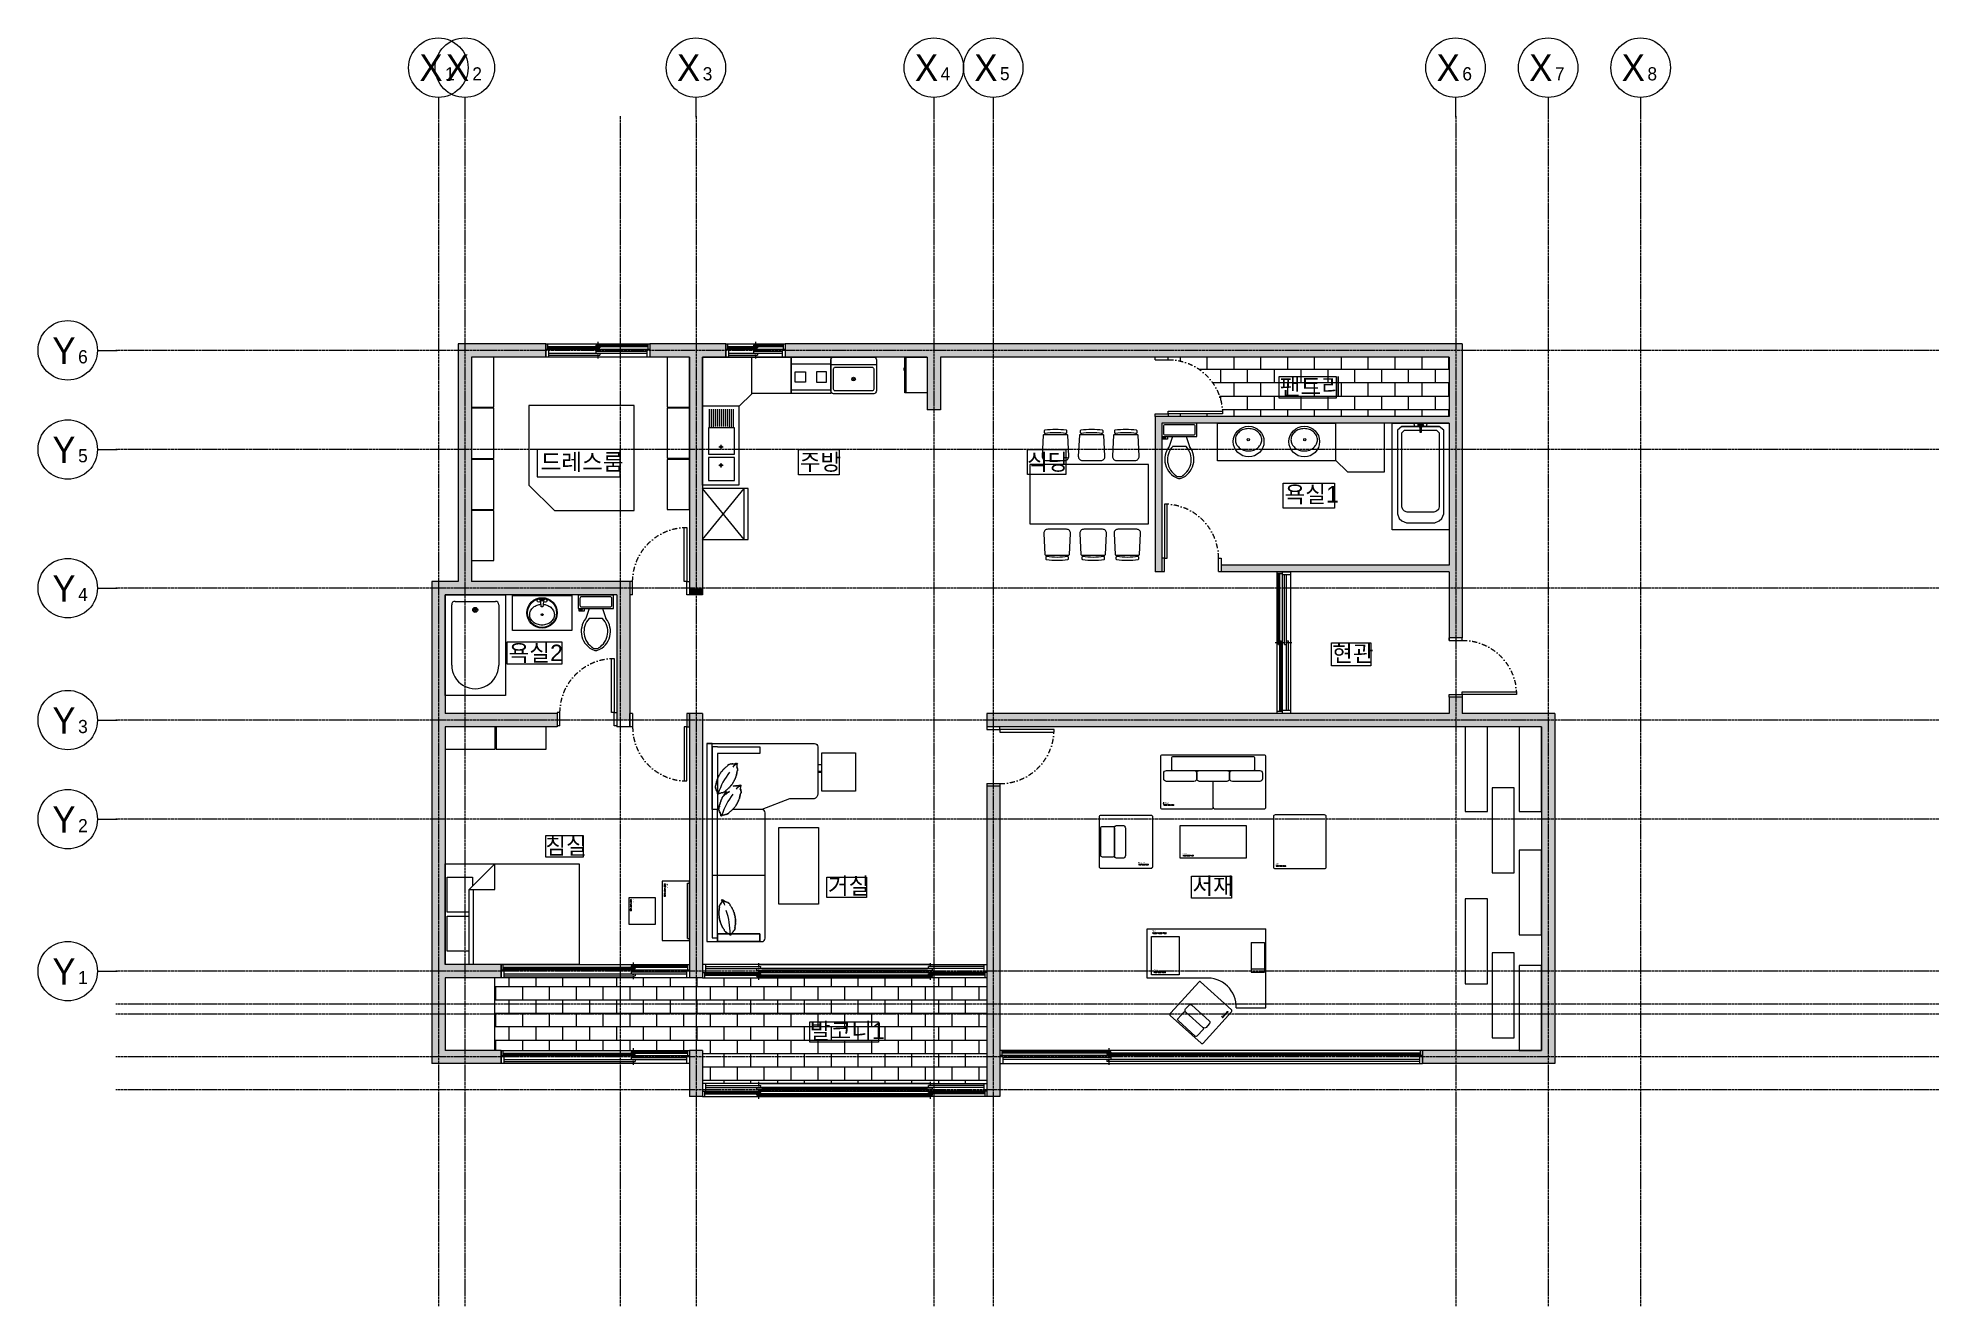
# Model space of a CAD drawing. Header units: millimetres. Extents: x 7699 to 36478, y 4303 to 23508.
import ezdxf
from ezdxf.enums import TextEntityAlignment as Align

# ---------------------------------------------------------------- set-up
doc = ezdxf.new("R2010")
doc.units = ezdxf.units.MM
doc.linetypes.add('CENTER', pattern=[50.8, 31.75, -6.35, 6.35, -6.35])
doc.linetypes.add('DASHDOTX2', pattern=[50.8, 25.4, -12.7, 0, -12.7])
for name, color, linetype in [('1-47FUR-8HID', 9, 'Continuous'), ('A-BUBBLE', 7, 'Continuous'), ('CEN', 1, 'CENTER'), ('CON', 254, 'Continuous'), ('FUR', 6, 'Continuous'), ('HAT', 8, 'Continuous'), ('TXT', 2, 'Continuous'), ('WAL', 2, 'Continuous'), ('WIN', 4, 'Continuous'), ('참조선', 190, 'Continuous')]:
    doc.layers.add(name, color=color, linetype=linetype)
doc.styles.add('K_GEN', font='romans.shx', dxfattribs={"bigfont": 'whgtxt.shx'})
doc.styles.get("Standard").update_dxf_attribs({"font": 'arial.ttf'})
doc.styles.add('WHG', font='romans', dxfattribs={"bigfont": 'whgtxt'})
doc.styles.add('견고딕', font='H2GTRE.TTF')

msp = doc.modelspace()

# ---------------------------------------------------------------- texts
at = {"layer": 'A-BUBBLE', "color": 0, "style": '견고딕'}
for s, height, p in [('X', 400, (13649, 23058)), ('1', 200, (13935, 22966)), ('X', 400, (14050, 23058)), ('2', 200, (14347, 22966)), ('X', 400, (17548, 23058)), ('3', 200, (17835, 22966)), ('X', 400, (21150, 23058)), ('4', 200, (21437, 22966)), ('X', 400, (22049, 23058)), ('5', 200, (22335, 22966)), ('X', 400, (29048, 23058)), ('6', 200, (29335, 22966)), ('X', 400, (30450, 23058)), ('7', 200, (30737, 22966)), ('X', 400, (31850, 23058)), ('8', 200, (32137, 22966)), ('Y', 400, (8092, 18772)), ('6', 200, (8379, 18680)), ('Y', 400, (8092, 17272)), ('5', 200, (8379, 17180)), ('Y', 400, (8092, 15171)), ('4', 200, (8379, 15080)), ('Y', 400, (8092, 13172)), ('3', 200, (8379, 13080)), ('Y', 400, (8092, 11671)), ('2', 200, (8379, 11580)), ('Y', 400, (8092, 9370)), ('1', 200, (8379, 9278))]:
    msp.add_text(s, height=height, dxfattribs=at).set_placement(p, align=Align.MIDDLE)
at = {"layer": 'FUR', "style": 'WHG', "text_generation_flag": 6}
for s, height, rotation, p in [('3인용소파', 16.6, 180, (24731, 11910)), ('1920*980*650', 16.61, 180, (24733, 11882)), ('1인용소파', 16.6, 180, (24359, 11008)), ('960*980*650', 16.61, 180, (24360, 10980)), ('테이블', 16.6, 180, (25025, 11144)), ('1200*600*420', 16.61, 180, (25027, 11116)), ('스툴', 16.6, 180, (26437, 10986)), ('960*980*650', 16.61, 180, (26439, 10958)), ('1인용소파', 14, 227.8502, (25615, 8681)), ('960*980*650', 13.98, 227.8502, (25633, 8666))]:
    msp.add_text(s, height=height, rotation=rotation, dxfattribs=at).set_placement(p)
at = {"layer": 'FUR', "style": 'WHG'}
for s, p in [('900*415*1535', (17179, 10700)), ('화장대', (17213, 10701)), ('400*400*420', (16666, 10466)), ('의자', (16700, 10467))]:
    msp.add_text(s, height=20, rotation=270, dxfattribs=at).set_placement(p)
at = {"layer": 'FUR', "style": 'K_GEN', "text_generation_flag": 6}
for s, oblique, p in [('책상', -180, (24565, 9969)), ('1800*1200*730', 180, (24565, 9938)), ('서랍장', -180, (24588, 9379)), ('420*580*590', -180, (24588, 9349))]:
    msp.add_text(s, height=20, rotation=180, dxfattribs=dict(at, oblique=oblique)).set_placement(p)
at = {"layer": 'TXT'}
for s, p in [('팬트리', (26498, 18102)), ('드레스룸', (15308, 16962)), ('주방', (19231, 16962)), ('식당', (22672, 16962)), ('욕실1', (26571, 16472)), ('욕실2', (14823, 14070)), ('현관', (27291, 14063)), ('침실', (15379, 11146)), ('거실', (19658, 10542)), ('서재', (25175, 10542)), ('발코니1', (19384, 8345))]:
    msp.add_text(s, height=250, dxfattribs=at).set_placement(p)

# ---------------------------------------------------------------- blocks, each defined once
blk = doc.blocks.new('bbl')
at = {"layer": 'A-BUBBLE', "color": 7}
blk.add_line((4371.7, 2923.7), (4371.7, 2908.7), dxfattribs=at)
blk.add_circle((4371.7, 2946.2), 22.5, dxfattribs=at)
blk = doc.blocks.new('창_1575')
for p, q in [((0, 200), (1575, 200)), ((0, 0), (0, 200)), ((0, 200), (1575, 200)), ((0, 120), (1575, 120)), ((1575, 0), (0, 0)), ((30, 120), (30, 200)), ((30, 160), (1545, 160)), ((30, 140), (817, 140)), ((45, 0), (45, 120)), ((45, 60), (1530, 60)), ((45, 30), (817, 30)), ((758, 180), (758, 160)), ((758, 180), (1545, 180)), ((758, 90), (1530, 90)), ((758, 90), (758, 60)), ((817, 60), (817, 30)), ((817, 160), (817, 140)), ((1530, 120), (1530, 0)), ((1545, 200), (1545, 120)), ((1575, 200), (1575, 0))]:
    blk.add_line(p, q)
at = {"linetype": 'DASHDOTX2', "ltscale": 2}
blk.add_line((788, 233), (788, -29), dxfattribs=at)
blk = doc.blocks.new('창_900')
for p, q in [((0, 200), (900, 200)), ((0, 0), (0, 200)), ((0, 200), (900, 200)), ((0, 120), (900, 120)), ((900, 0), (0, 0)), ((30, 120), (30, 200)), ((30, 160), (870, 160)), ((30, 140), (480, 140)), ((45, 0), (45, 120)), ((45, 60), (855, 60)), ((45, 30), (480, 30)), ((420, 180), (420, 160)), ((420, 180), (870, 180)), ((420, 90), (855, 90)), ((420, 90), (420, 60)), ((480, 160), (480, 140)), ((480, 60), (480, 30)), ((855, 120), (855, 0)), ((870, 200), (870, 120)), ((900, 200), (900, 0))]:
    blk.add_line(p, q)
at = {"linetype": 'DASHDOTX2', "ltscale": 2}
blk.add_line((450, 233), (450, -29), dxfattribs=at)
blk = doc.blocks.new('창_2850')
for p, q in [((0, 200), (2850, 200)), ((0, 0), (0, 200)), ((0, 200), (2850, 200)), ((0, 120), (2850, 120)), ((2850, 0), (0, 0)), ((30, 120), (30, 200)), ((30, 160), (2820, 160)), ((30, 140), (2030, 140)), ((45, 0), (45, 120)), ((45, 60), (2805, 60)), ((45, 30), (2030, 30)), ((1970, 180), (1970, 160)), ((1970, 180), (2820, 180)), ((1970, 90), (2805, 90)), ((1970, 90), (1970, 60)), ((2030, 160), (2030, 140)), ((2030, 60), (2030, 30)), ((2805, 120), (2805, 0)), ((2820, 200), (2820, 120)), ((2850, 200), (2850, 0))]:
    blk.add_line(p, q)
at = {"linetype": 'DASHDOTX2', "ltscale": 2}
blk.add_line((2000, 233), (2000, -29), dxfattribs=at)
blk = doc.blocks.new('창_4300')
for p, q in [((0, 200), (3450, 200)), ((0, 0), (0, 200)), ((0, 200), (3450, 200)), ((0, 120), (3450, 120)), ((3450, 0), (0, 0)), ((30, 120), (30, 200)), ((30, 160), (3420, 160)), ((30, 140), (880, 140)), ((45, 0), (45, 120)), ((45, 60), (3405, 60)), ((45, 30), (880, 30)), ((820, 180), (820, 160)), ((820, 180), (3420, 180)), ((820, 90), (3405, 90)), ((820, 90), (820, 60)), ((4300, 200), (850, 200)), ((4300, 200), (850, 200)), ((4300, 120), (850, 120)), ((850, 0), (4300, 0)), ((3480, 180), (880, 180)), ((880, 160), (880, 140)), ((4270, 160), (880, 160)), ((880, 60), (880, 30)), ((3480, 90), (895, 90)), ((4255, 60), (895, 60)), ((3420, 160), (3420, 140)), ((4270, 140), (3420, 140)), ((3420, 60), (3420, 30)), ((4255, 30), (3420, 30)), ((3480, 180), (3480, 160)), ((3480, 90), (3480, 60)), ((4255, 0), (4255, 120)), ((4270, 120), (4270, 200)), ((4300, 0), (4300, 200))]:
    blk.add_line(p, q)
at = {"linetype": 'DASHDOTX2', "ltscale": 2}
for p, q in [((850, 233), (850, -29)), ((3450, 233), (3450, -29))]:
    blk.add_line(p, q, dxfattribs=at)
blk = doc.blocks.new('창_6400')
for p, q in [((6400, 200), (0, 200)), ((6400, 200), (0, 200)), ((0, 200), (0, 0)), ((6400, 120), (0, 120)), ((0, 0), (6400, 0)), ((30, 200), (30, 120)), ((1680, 180), (30, 180)), ((6370, 160), (30, 160)), ((45, 120), (45, 0)), ((1680, 90), (45, 90)), ((6355, 60), (45, 60)), ((1620, 160), (1620, 140)), ((6370, 140), (1620, 140)), ((1620, 60), (1620, 30)), ((6355, 30), (1620, 30)), ((1680, 180), (1680, 160)), ((1680, 90), (1680, 60)), ((6355, 0), (6355, 120)), ((6370, 120), (6370, 200)), ((6400, 0), (6400, 200))]:
    blk.add_line(p, q)
at = {"linetype": 'DASHDOTX2', "ltscale": 2}
blk.add_line((1650, 233), (1650, -29), dxfattribs=at)
blk = doc.blocks.new('문_900')
for p, q in [((80, 1020), (40, 1020)), ((40, 1020), (40, 200)), ((80, 200), (80, 1020)), ((0, 200), (0, 0)), ((40, 200), (0, 200)), ((0, 0), (40, 0)), ((40, 0), (40, 200)), ((40, 200), (80, 200)), ((860, 0), (860, 200)), ((860, 200), (900, 200)), ((860, 0), (900, 0)), ((900, 200), (900, 0))]:
    blk.add_line(p, q)
at = {"linetype": 'DASHDOTX2', "ltscale": 3}
blk.add_arc((40, 200), 820, 0, 90, dxfattribs=at)
blk = doc.blocks.new('창1)_2150')
for p, q in [((0, 200), (2150, 200)), ((0, 0), (0, 200)), ((0, 200), (2150, 200)), ((0, 120), (2150, 120)), ((2150, 0), (0, 0)), ((30, 120), (30, 200)), ((30, 160), (2120, 160)), ((30, 140), (1105, 140)), ((45, 0), (45, 120)), ((45, 60), (2105, 60)), ((45, 30), (1105, 30)), ((1045, 180), (1045, 160)), ((1045, 180), (2120, 180)), ((1045, 90), (2105, 90)), ((1045, 90), (1045, 60)), ((1105, 160), (1105, 140)), ((1105, 60), (1105, 30)), ((2105, 120), (2105, 0)), ((2120, 200), (2120, 120)), ((2150, 200), (2150, 0))]:
    blk.add_line(p, q)
at = {"linetype": 'DASHDOTX2', "ltscale": 2}
blk.add_line((1075, 233), (1075, -29), dxfattribs=at)
blk = doc.blocks.new('1940X2765_P1_')
at = {"color": 0, "linetype": 'Continuous'}
for p, q in [((740, 0), (740, -560)), ((1340, -550), (1340, 0)), ((1340, 0), (1340, -550)), ((1340, -100), (1940, -100)), ((560, -740), (740, -560)), ((1940, -500), (1340, -500)), ((105, -1054), (105, -790)), ((135, -1054), (135, -790)), ((165, -1054), (165, -790)), ((195, -1052), (195, -790)), ((225, -1052), (225, -790)), ((255, -1052), (255, -790)), ((285, -1052), (285, -790)), ((315, -1052), (315, -790)), ((345, -1052), (345, -790)), ((375, -1052), (375, -790)), ((405, -1054), (405, -790)), ((435, -1054), (435, -790)), ((465, -1054), (465, -790)), ((247, -1360), (309, -1360)), ((278, -1391), (278, -1329)), ((247, -1639), (309, -1639)), ((278, -1670), (278, -1608)), ((631, -2765), (0, -1990)), ((0, -2765), (631, -1990)), ((631, -2765), (631, -1990))]:
    blk.add_line(p, q, dxfattribs=at)
for points in [[(550, -740), (550, -1940), (0, -1940), (0, 0), (1940, 0), (1940, -550), (740, -550)], [(0, -740), (560, -740)]]:
    blk.add_lwpolyline(points, dxfattribs=at)
for points in [[(1557, -224), (1557, -378), (1403, -378), (1403, -224)], [(1877, -224), (1723, -224), (1723, -378), (1877, -378)], [(90, -1470), (480, -1470), (480, -1072), (90, -1072)], [(90, -1870), (480, -1870), (480, -1520), (90, -1520)], [(0, -2765), (687, -2765), (687, -1990), (0, -1990)]]:
    blk.add_lwpolyline(points, close=True, dxfattribs=at)
for centre in [(278, -1360), (278, -1639)]:
    blk.add_circle(centre, 15, dxfattribs=at)
blk = doc.blocks.new('테이블1')
for p, q in [((235, 450), (235, 476)), ((545, 450), (545, 476)), ((782, 450), (782, 476)), ((1092, 450), (1092, 476)), ((1299, 450), (1299, 476)), ((1609, 450), (1609, 476)), ((0, 0), (0, -900)), ((1800, 0), (0, 0)), ((1800, -900), (1800, 0)), ((0, -900), (1800, -900)), ((260, -1372), (260, -1397)), ((570, -1372), (570, -1397)), ((806, -1372), (806, -1397)), ((1116, -1372), (1116, -1397)), ((1323, -1372), (1323, -1397)), ((1633, -1372), (1633, -1397))]:
    blk.add_line(p, q)
for points in [[(215, 450, 0.399285), (205, 441), (189, 123, 0.429301), (249, 60), (532, 60, 0.429301), (592, 123), (576, 441, 0.399285), (566, 450)], [(552, 475, 0.455835), (563, 485), (563, 507, 0.37479), (554, 517, 0.068331), (227, 517, 0.37479), (218, 507), (218, 485, 0.455835), (229, 475, -0.070108)], [(761, 450, 0.399285), (751, 441), (735, 123, 0.429301), (795, 60), (1079, 60, 0.429301), (1139, 123), (1122, 441, 0.399285), (1112, 450)], [(1098, 475, 0.455835), (1109, 485), (1109, 507, 0.37479), (1101, 517, 0.068331), (773, 517, 0.37479), (764, 507), (764, 485, 0.455835), (776, 475, -0.070108)], [(1278, 450, 0.399285), (1268, 441), (1252, 123, 0.429301), (1312, 60), (1595, 60, 0.429301), (1655, 123), (1639, 441, 0.399285), (1629, 450)], [(1615, 475, 0.455835), (1626, 485), (1626, 507, 0.37479), (1617, 517, 0.068331), (1290, 517, 0.37479), (1281, 507), (1281, 485, 0.455835), (1292, 475, -0.070108)], [(590, -1372, 0.399285), (600, -1362), (616, -1045, 0.429301), (556, -982), (273, -982, 0.429301), (213, -1045), (229, -1362, 0.399285), (239, -1372)], [(1136, -1372, 0.399285), (1146, -1362), (1163, -1045, 0.429301), (1103, -982), (819, -982, 0.429301), (759, -1045), (775, -1362, 0.399285), (785, -1372)], [(1653, -1372, 0.399285), (1663, -1362), (1679, -1045, 0.429301), (1619, -982), (1336, -982, 0.429301), (1276, -1045), (1292, -1362, 0.399285), (1302, -1372)], [(253, -1396, 0.455835), (242, -1406), (242, -1429, 0.37479), (251, -1439, 0.068331), (579, -1439, 0.37479), (587, -1429), (587, -1406, 0.455835), (576, -1396, -0.070108)], [(800, -1396, 0.455835), (788, -1406), (788, -1429, 0.37479), (797, -1439, 0.068331), (1125, -1439, 0.37479), (1133, -1429), (1133, -1406, 0.455835), (1122, -1396, -0.070108)], [(1316, -1396, 0.455835), (1305, -1406), (1305, -1429, 0.37479), (1314, -1439, 0.068331), (1642, -1439, 0.37479), (1650, -1429), (1650, -1406, 0.455835), (1639, -1396, -0.070108)]]:
    blk.add_lwpolyline(points, format="xyb", close=True)
blk = doc.blocks.new('침대 - 퀸사이즈')
at = {"linetype": 'Continuous'}
for p, q in [((0, -80.00003), (0, 0)), ((0, 0), (59.99999, 0)), ((59.99999, 0), (59.99999, -80.00003)), ((7.99999, -1.2), (28.79998, -1.2)), ((7.99999, -14.4), (7.99999, -1.2)), ((28.79998, -1.2), (28.79998, -14.4)), ((31.19999, -1.2), (51.99999, -1.2)), ((31.19999, -14.4), (31.19999, -1.2)), ((51.99999, -1.2), (51.99999, -16.4)), ((0, -14.4), (44.8, -14.4)), ((44.8, -16.8), (0, -16.8)), ((59.99999, -29.6), (44.8, -14.4)), ((44.8, -14.4), (44.8, -29.6)), ((51.99999, -16.4), (46.79936, -16.4)), ((44.8, -29.6), (59.99999, -29.6)), ((59.99999, -80.00003), (0, -80.00003))]:
    blk.add_line(p, q, dxfattribs=at)
blk = doc.blocks.new('변기 - 윗면')
for p, q in [((-10, -8.5), (-8, -8.5)), ((-10, -9.5), (-10, -8.5)), ((-7, -9.5), (-10, -9.5)), ((-8, -8.5), (-8, -8)), ((-7, -8), (-7, -9.5)), ((-4, -8), (-6, -14)), ((4, -8), (6, -14)), ((9.5, -6), (9.5, -2)), ((4, -14), (-4, -14))]:
    blk.add_line(p, q)
blk.add_lwpolyline([(10.5, -8), (10.5, 0), (-10.5, 0), (-10.5, -8)], close=True)
for points in [[(-9.5, -2), (-9.5, -6)], [(8.5, -1), (-8.5, -1)], [(-8.5, -7), (8.5, -7)]]:
    blk.add_lwpolyline(points)
for centre, radius, start, end in [((-8.6, -1.9), 0.884, 81.8699, 188.1301), ((-8.6, -6.1), 0.884, 171.8699, 278.1301), ((8.6, -1.9), 0.884, 351.8699, 98.1301), ((8.6, -6.1), 0.884, 261.8699, 8.1301), ((3.5, -21.6), 12.2, 141.4691, 247.9714), ((4.2, -21.8), 11.3, 136.3677, 238.9468), ((-3.5, -21.6), 12.2, 292.0284, 38.5307), ((-4.2, -21.8), 11.3, 301.053, 43.6321), ((0, -27.9), 4, 245.7318, 294.2682), ((0, -29), 4, 254.8605, 285.1395)]:
    blk.add_arc(centre, radius, start, end)
blk = doc.blocks.new('욕조 - 26 x 60 in.')
for p, q in [((8, -18), (10, -18)), ((9, -17), (9, -19))]:
    blk.add_line(p, q)
blk.add_lwpolyline([(0, -36), (0, 0), (60, 0), (60, -36)], close=True)
for points in [[(4, -30), (4, -6)], [(6, -4), (42, -4)], [(42, -32), (6, -32)]]:
    blk.add_lwpolyline(points)
for radius in [1.5, 1]:
    blk.add_circle((9, -18), radius)
for centre, radius, start, end in [((5.75, -5.75), 1.77, 81.8699, 188.1301), ((42, -18), 14, 270, 90), ((5.75, -30.25), 1.77, 171.8699, 278.1301)]:
    blk.add_arc(centre, radius, start, end)
blk = doc.blocks.new('1500X800_P5_')
at = {"color": 0, "linetype": 'Continuous'}
for p, q in [((-3, -375), (10, -388)), ((47, -400), (-3, -400)), ((10, -412), (-3, -425)), ((47, -375), (47, -425)), ((47, -663), (47, -400)), ((60, -388), (60, -412)), ((72, -412), (72, -388)), ((85, -412), (85, -388)), ((110, -388), (110, -412))]:
    blk.add_line(p, q, dxfattribs=at)
for points in [[(1497, 0), (1497, -800), (-3, -800), (-3, 0)], [(10, -412), (122, -412), (122, -388), (10, -388)]]:
    blk.add_lwpolyline(points, close=True, dxfattribs=at)
for points in [[(47, -400), (47, -137), (47, -400), (47, -663), (97, -725), (1272, -725), (1335, -700), (1372, -663), (1397, -600), (1397, -200), (1372, -137), (1335, -100), (1272, -75), (97, -75), (47, -137)], [(97, -400), (97, -175), (135, -137), (1172, -137), (1210, -150), (1235, -175), (1247, -213), (1247, -587), (1235, -625), (1210, -650), (1172, -663), (135, -663), (97, -625), (97, -400)], [(60, -388), (47, -375), (-3, -375)], [(-3, -425), (47, -425), (60, -412)]]:
    blk.add_lwpolyline(points, dxfattribs=at)
for centre, radius in [((22, -338), 25.1), ((22, -463), 25)]:
    blk.add_circle(centre, radius, dxfattribs=at)
blk = doc.blocks.new('560X560_P1_')
at = {"color": 0, "linetype": 'Continuous'}
blk.add_lwpolyline([(0, 0), (0, -740), (560, -740), (740, -560), (740, 0)], close=True, dxfattribs=at)

# ---------------------------------------------------------------- hatches: boundary and pattern name
at = {"layer": 'CON'}
h = msp.add_hatch(color=256, dxfattribs=at)
h.dxf.hatch_style = 1
h.paths.add_polyline_path([(15386, 18775), (14161, 18775), (14161, 17275), (14261, 17275), (14261, 18675), (15386, 18675)])
h.paths.add_polyline_path([(14161, 18875), (14061, 18875), (14061, 18775), (14161, 18775)])
h.paths.add_polyline_path([(15386, 18875), (14161, 18875), (14161, 18775), (15386, 18775)])
h.paths.add_polyline_path([(14161, 18775), (14061, 18775), (14061, 17275), (14161, 17275)])
h.paths.add_polyline_path([(14261, 17275), (14161, 17275), (14161, 15175), (16511, 15175), (16511, 15275), (14261, 15275)])
h.paths.add_polyline_path([(14161, 17275), (14061, 17275), (14061, 15275), (13761, 15275), (13761, 15175), (14161, 15175)])
h.paths.add_polyline_path([(14161, 15175), (13761, 15175), (13761, 13175), (14161, 13175), (14161, 13275), (13861, 13275), (13861, 15075), (14161, 15075)])
h.paths.add_polyline_path([(13761, 15175), (13661, 15175), (13661, 13175), (13761, 13175)])
h.paths.add_polyline_path([(16511, 15175), (14161, 15175), (14161, 15075), (16461, 15075), (16461, 13175), (16511, 13175)])
h.paths.add_polyline_path([(13761, 15275), (13661, 15275), (13661, 15175), (13761, 15175)])
h.paths.add_polyline_path([(16661, 15275), (16511, 15275), (16511, 15175), (16661, 15175)])
h.paths.add_polyline_path([(16661, 15175), (16511, 15175), (16511, 13175), (16661, 13175)])
h.paths.add_polyline_path([(15561, 13175), (14161, 13175), (14161, 13075), (15561, 13075)])
h.paths.add_polyline_path([(15561, 13275), (14161, 13275), (14161, 13175), (15561, 13175)], flags=17)
h.paths.add_polyline_path([(14161, 13175), (13761, 13175), (13761, 11675), (13861, 11675), (13861, 13075), (14161, 13075)])
h.paths.add_polyline_path([(13761, 13175), (13661, 13175), (13661, 11675), (13761, 11675)])
h.paths.add_polyline_path([(13761, 11675), (13661, 11675), (13661, 9375), (13761, 9375)])
h.paths.add_polyline_path([(13861, 11675), (13761, 11675), (13761, 9375), (14161, 9375), (14161, 9475), (13861, 9475)])
h.paths.add_polyline_path([(13761, 8725), (13661, 8725), (13661, 8075), (13761, 8075)])
h.paths.add_polyline_path([(13861, 8725), (13761, 8725), (13761, 8075), (14161, 8075), (14161, 8175), (13861, 8175)])
h.paths.add_polyline_path([(13861, 8875), (13761, 8875), (13761, 8725), (13861, 8725)])
h.paths.add_polyline_path([(13761, 8875), (13661, 8875), (13661, 8725), (13761, 8725)])
h.paths.add_polyline_path([(13761, 9375), (13661, 9375), (13661, 8875), (13761, 8875)])
h.paths.add_polyline_path([(13861, 9275), (14161, 9275), (14161, 9375), (13761, 9375), (13761, 8875), (13861, 8875)])
h.paths.add_polyline_path([(14711, 9375), (14161, 9375), (14161, 9275), (14711, 9275)])
h.paths.add_polyline_path([(14711, 9475), (14161, 9475), (14161, 9375), (14711, 9375)])
h.paths.add_polyline_path([(14711, 8175), (14161, 8175), (14161, 8075), (14711, 8075)])
h.paths.add_polyline_path([(13761, 8075), (13661, 8075), (13661, 7975), (13761, 7975)])
h.paths.add_polyline_path([(14161, 8075), (13761, 8075), (13761, 7975), (14161, 7975)])
h.paths.add_polyline_path([(14711, 8075), (14161, 8075), (14161, 7975), (14711, 7975)])
h.paths.add_polyline_path([(17661, 18875), (16961, 18875), (16961, 18775), (17661, 18775)])
h.paths.add_polyline_path([(17661, 18775), (16961, 18775), (16961, 18675), (17561, 18675), (17561, 17275), (17661, 17275)])
h.paths.add_polyline_path([(18111, 18775), (17661, 18775), (17661, 17275), (17761, 17275), (17761, 18675), (18111, 18675)])
h.paths.add_polyline_path([(18111, 18875), (17661, 18875), (17661, 18775), (18111, 18775)])
h.paths.add_polyline_path([(17661, 17275), (17561, 17275), (17561, 15175), (17661, 15175)])
h.paths.add_polyline_path([(17761, 17275), (17661, 17275), (17661, 15175), (17761, 15175)])
h.paths.add_polyline_path([(17661, 13175), (17561, 13175), (17561, 11675), (17661, 11675)])
h.paths.add_polyline_path([(17761, 13175), (17661, 13175), (17661, 11675), (17761, 11675)])
h.paths.add_polyline_path([(17761, 13275), (17661, 13275), (17661, 13175), (17761, 13175)])
h.paths.add_polyline_path([(17661, 13275), (17561, 13275), (17561, 13175), (17661, 13175)])
h.paths.add_polyline_path([(17661, 11675), (17561, 11675), (17561, 9375), (17661, 9375)])
h.paths.add_polyline_path([(17761, 11675), (17661, 11675), (17661, 9375), (17761, 9375), (17761, 9475)])
h.paths.add_polyline_path([(17661, 9375), (17561, 9375), (17561, 9275), (17661, 9275)])
h.paths.add_polyline_path([(17761, 9375), (17661, 9375), (17661, 9275), (17761, 9275)])
h.paths.add_polyline_path([(17661, 8075), (17561, 8075), (17561, 7975), (17561, 7575), (17661, 7575)])
h.paths.add_polyline_path([(17761, 8075), (17661, 8075), (17661, 7575), (17761, 7575), (17761, 7675)])
h.paths.add_polyline_path([(17661, 8175), (17561, 8175), (17561, 8075), (17661, 8075)])
h.paths.add_polyline_path([(17761, 8175), (17661, 8175), (17661, 8075), (17761, 8075)])
h.paths.add_polyline_path([(17661, 7575), (17561, 7575), (17561, 7475), (17661, 7475)])
h.paths.add_polyline_path([(17761, 7575), (17661, 7575), (17661, 7475), (17761, 7475)])
h.paths.add_polyline_path([(21261, 18875), (19011, 18875), (19011, 18775), (21261, 18775)])
h.paths.add_polyline_path([(21261, 18775), (19011, 18775), (19011, 18675), (21261, 18675)])
h.paths.add_polyline_path([(22161, 18875), (21261, 18875), (21261, 18775), (22161, 18775)])
h.paths.add_polyline_path([(22161, 18775), (21261, 18775), (21261, 18675), (22161, 18675)])
h.paths.add_polyline_path([(29161, 18875), (27411, 18875), (22161, 18875), (22161, 18775), (29161, 18775)])
h.paths.add_polyline_path([(29161, 18775), (22161, 18775), (22161, 18675), (24611, 18675), (27411, 18675), (29061, 18675), (29061, 17775), (24611, 17775), (24611, 17275), (24711, 17275), (24711, 17675), (29061, 17675), (29061, 17275), (29161, 17275)])
h.paths.add_polyline_path([(29261, 18775), (29161, 18775), (29161, 17275), (29261, 17275)])
h.paths.add_polyline_path([(29261, 18875), (29161, 18875), (29161, 18775), (29261, 18775)])
h.paths.add_polyline_path([(29161, 17275), (29061, 17275), (29061, 15525), (25611, 15525), (25611, 15425), (29061, 15425), (29061, 15175), (29161, 15175)])
h.paths.add_polyline_path([(29261, 17275), (29161, 17275), (29161, 15175), (29261, 15175)])
h.paths.add_polyline_path([(24711, 17275), (24611, 17275), (24611, 17175), (24611, 15425), (24711, 15425)])
h.paths.add_polyline_path([(29161, 15175), (29061, 15175), (29061, 14425), (29161, 14425)])
h.paths.add_polyline_path([(29261, 15075), (29261, 15175), (29161, 15175), (29161, 14425), (29261, 14425)])
h.paths.add_polyline_path([(29161, 13525), (29061, 13525), (29061, 13275), (22161, 13275), (22161, 13175), (29161, 13175)])
h.paths.add_polyline_path([(29261, 13525), (29161, 13525), (29161, 13175), (30561, 13175), (30561, 13275), (29261, 13275)])
h.paths.add_polyline_path([(30561, 13175), (29161, 13175), (29161, 13075), (30461, 13075), (30461, 11675), (30561, 11675)])
h.paths.add_polyline_path([(29161, 13175), (22161, 13175), (22161, 13075), (22261, 13075), (29161, 13075)])
h.paths.add_polyline_path([(30661, 13275), (30561, 13275), (30561, 13175), (30661, 13175)])
h.paths.add_polyline_path([(30661, 13175), (30561, 13175), (30561, 11675), (30661, 11675)])
h.paths.add_polyline_path([(30561, 11675), (30461, 11675), (30461, 9375), (30561, 9375)])
h.paths.add_polyline_path([(30661, 11675), (30561, 11675), (30561, 9375), (30661, 9375)])
h.paths.add_polyline_path([(22161, 13175), (22061, 13175), (22061, 13075), (22161, 13075)])
h.paths.add_polyline_path([(22161, 13275), (22061, 13275), (22061, 13175), (22161, 13175)])
h.paths.add_polyline_path([(22261, 11675), (22161, 11675), (22161, 9375), (22261, 9375)])
h.paths.add_polyline_path([(22161, 11675), (22061, 11675), (22061, 9375), (22161, 9375)])
h.paths.add_polyline_path([(22161, 12175), (22061, 12175), (22061, 11675), (22161, 11675)])
h.paths.add_polyline_path([(22261, 12175), (22161, 12175), (22161, 11675), (22261, 11675)])
h.paths.add_polyline_path([(22161, 9375), (22061, 9375), (22061, 8875), (22161, 8875)])
h.paths.add_polyline_path([(22161, 8875), (22061, 8875), (22061, 8725), (22161, 8725)])
h.paths.add_polyline_path([(22161, 8725), (22061, 8725), (22061, 8075), (22161, 8075)])
h.paths.add_polyline_path([(22161, 8075), (22061, 8075), (22061, 7575), (22161, 7575)])
h.paths.add_polyline_path([(22161, 7575), (22061, 7575), (22061, 7475), (22161, 7475)])
h.paths.add_polyline_path([(22261, 7575), (22161, 7575), (22161, 7475), (22261, 7475)])
h.paths.add_polyline_path([(22261, 7975), (22261, 8075), (22161, 8075), (22161, 7575), (22261, 7575)])
h.paths.add_polyline_path([(22261, 8725), (22161, 8725), (22161, 8075), (22261, 8075), (22261, 8175)])
h.paths.add_polyline_path([(22261, 8775), (22261, 8875), (22161, 8875), (22161, 8725), (22261, 8725)])
h.paths.add_polyline_path([(22261, 9375), (22161, 9375), (22161, 8875), (22261, 8875)])
h.paths.add_polyline_path([(29161, 8175), (28661, 8175), (28661, 8075), (29161, 8075)])
h.paths.add_polyline_path([(29161, 8075), (28661, 8075), (28661, 7975), (29161, 7975)])
h.paths.add_polyline_path([(30561, 8075), (29161, 8075), (29161, 7975), (30561, 7975)])
h.paths.add_polyline_path([(30561, 8725), (30461, 8725), (30461, 8175), (29161, 8175), (29161, 8075), (30561, 8075)])
h.paths.add_polyline_path([(30661, 8075), (30561, 8075), (30561, 7975), (30661, 7975)])
h.paths.add_polyline_path([(30661, 8725), (30561, 8725), (30561, 8075), (30661, 8075)])
h.paths.add_polyline_path([(30661, 8875), (30561, 8875), (30561, 8725), (30661, 8725)])
h.paths.add_polyline_path([(30561, 8875), (30461, 8875), (30461, 8775), (30461, 8725), (30561, 8725)])
h.paths.add_polyline_path([(30561, 9375), (30461, 9375), (30461, 8875), (30561, 8875)])
h.paths.add_polyline_path([(30661, 9375), (30561, 9375), (30561, 8875), (30661, 8875)])
h = msp.add_hatch(color=256, dxfattribs=at)
h.dxf.hatch_style = 1
h.paths.add_polyline_path([(21261, 18775), (19011, 18775), (19011, 18675), (21161, 18675), (21161, 17875), (21261, 17875)])
h.paths.add_polyline_path([(21361, 18675), (22161, 18675), (22161, 18775), (21261, 18775), (21261, 17875), (21361, 17875)])
h = msp.add_hatch(color=256, dxfattribs=at)
h.dxf.hatch_style = 1
h.paths.add_polyline_path([(17661, 15175), (17561, 15175), (17561, 15075), (17661, 15075)])
h.paths.add_polyline_path([(17761, 15175), (17661, 15175), (17661, 15075), (17761, 15075)])
at = {"layer": 'HAT'}
h = msp.add_hatch(dxfattribs=at)
h.set_pattern_fill('AR-B816', color=256)
h.paths.add_polyline_path([(21261, 9275), (18611, 9275), (17761, 9275), (17661, 9275), (17661, 8875), (21261, 8875)])
h.paths.add_polyline_path([(21261, 8875), (17661, 8875), (17661, 8725), (21261, 8725)])
h.paths.add_polyline_path([(21261, 8725), (17661, 8725), (17661, 8175), (17761, 8175), (17761, 8075), (21261, 8075)])
h.paths.add_polyline_path([(21261, 8075), (17761, 8075), (17761, 7675), (21211, 7675), (21261, 7675)])
h.paths.add_polyline_path([(22061, 8075), (21261, 8075), (21261, 7675), (22061, 7675)])
h.paths.add_polyline_path([(22061, 8625), (22061, 8725), (21261, 8725), (21261, 8075), (22061, 8075)])
h.paths.add_polyline_path([(22061, 8875), (21261, 8875), (21261, 8725), (22061, 8725)])
h.paths.add_polyline_path([(22061, 9275), (21261, 9275), (21261, 8875), (22061, 8875)])
h.paths.add_polyline_path([(29061, 18675), (27411, 18675), (24811, 18675), (24811, 18635, -0.399992), (25630, 17855), (25631, 17855), (25631, 17815), (24811, 17815), (24811, 17775), (29061, 17775)])
h.paths.add_polyline_path([(26427, 18013), (27441, 18013), (27441, 18441), (26427, 18441)], flags=24)
h = msp.add_hatch(dxfattribs=at)
h.set_pattern_fill('AR-B816', color=256)
h.paths.add_polyline_path([(16511, 9275), (14711, 9275), (14611, 9275), (14611, 8875), (16511, 8875)])
h.paths.add_polyline_path([(16511, 8875), (14611, 8875), (14611, 8725), (16511, 8725)])
h.paths.add_polyline_path([(16511, 8725), (14611, 8725), (14611, 8175), (14711, 8175), (16511, 8175)])
h.paths.add_polyline_path([(17661, 9275), (17561, 9275), (16511, 9275), (16511, 8875), (17661, 8875)])
h.paths.add_polyline_path([(17661, 8875), (16511, 8875), (16511, 8725), (17661, 8725)])
h.paths.add_polyline_path([(17661, 8725), (16511, 8725), (16511, 8175), (17561, 8175), (17661, 8175)])

# ---------------------------------------------------------------- linework, layer by layer
at = {"layer": '1-47FUR-8HID'}
msp.add_lwpolyline([(18649, 12822), (18649, 12824)], dxfattribs=at)
at = {"layer": 'CEN'}
for p, q in [((13761, 22326), (13761, 4303)), ((14161, 22326), (14161, 4303)), ((16511, 22326), (16511, 4303)), ((17661, 22326), (17661, 4303)), ((21261, 22326), (21261, 4303)), ((22161, 22326), (22161, 4303)), ((29161, 22326), (29161, 4303)), ((30561, 22326), (30561, 4303)), ((31961, 22326), (31961, 4303)), ((36478, 18775), (8879, 18775)), ((36478, 17275), (8879, 17275)), ((36478, 15175), (8879, 15175)), ((36478, 13175), (8879, 13175)), ((36478, 11675), (8879, 11675)), ((36478, 9375), (8879, 9375)), ((36478, 8875), (8879, 8875)), ((36478, 8725), (8879, 8725)), ((36478, 8075), (8879, 8075)), ((36478, 7575), (8879, 7575))]:
    msp.add_line(p, q, dxfattribs=at)
at = {"layer": 'FUR'}
for p, q in [((19701, 18564), (20392, 18564)), ((20839, 18494), (20808, 18494)), ((20839, 18675), (20839, 18132)), ((15780, 15060), (14880, 15060)), ((15359, 15001), (15300, 15001)), ((15304, 14973), (15300, 14973)), ((15316, 14892), (15309, 14969)), ((15351, 14969), (15344, 14892)), ((15359, 14973), (15356, 14973)), ((15344, 14892), (15316, 14892)), ((17826, 12822), (17826, 11822)), ((17906, 12822), (18686, 12822)), ((17986, 11872), (18016, 11872)), ((18006, 11851), (18015, 11861)), ((18006, 11851), (18015, 11861)), ((18008, 11819), (18006, 11835)), ((18008, 11819), (18006, 11835)), ((18017, 11788), (18012, 11803)), ((18017, 11788), (18012, 11803)), ((19448, 11984), (19075, 11984)), ((18700, 10822), (17906, 10822)), ((18706, 9872), (18706, 9902)), ((24489, 9268), (24489, 10018)), ((26066, 9809), (26066, 9359)), ((26066, 9809), (26266, 9809)), ((26266, 9809), (26266, 9359)), ((25369, 9268), (24489, 9268)), ((26066, 9409), (26266, 9409)), ((26066, 9359), (26266, 9359))]:
    msp.add_line(p, q, dxfattribs=at)
at = {"layer": 'FUR', "color": 9}
for p, q in [((18033, 12378), (18038, 12384)), ((18033, 12378), (18038, 12384)), ((18048, 12398), (18054, 12406)), ((18048, 12398), (18054, 12406)), ((18060, 12413), (18066, 12420)), ((18060, 12413), (18066, 12420)), ((18073, 12428), (18080, 12435)), ((18073, 12428), (18080, 12435)), ((18096, 12451), (18105, 12459)), ((18096, 12451), (18105, 12459)), ((18115, 12468), (18126, 12476)), ((18115, 12468), (18126, 12476)), ((18138, 12484), (18144, 12496)), ((18138, 12484), (18144, 12496)), ((18158, 12503), (18173, 12509)), ((18158, 12503), (18173, 12509)), ((18188, 12513), (18204, 12515)), ((18188, 12513), (18204, 12515)), ((18281, 12398), (18279, 12383)), ((18281, 12398), (18279, 12383)), ((18281, 12499), (18280, 12470)), ((18281, 12499), (18280, 12470)), ((18289, 12439), (18291, 12423)), ((18289, 12439), (18291, 12423)), ((17955, 12167), (17955, 12183)), ((17955, 12167), (17955, 12183)), ((17966, 12120), (17960, 12135)), ((17966, 12120), (17960, 12135)), ((17963, 12193), (17965, 12208)), ((17963, 12193), (17965, 12208)), ((17967, 12221), (17969, 12234)), ((17967, 12221), (17969, 12234)), ((17972, 12246), (17975, 12257)), ((17972, 12246), (17975, 12257)), ((17979, 12086), (17974, 12106)), ((17979, 12086), (17974, 12106)), ((17979, 12268), (17982, 12278)), ((17979, 12268), (17982, 12278)), ((17986, 12287), (17989, 12296)), ((17986, 12287), (17989, 12296)), ((17993, 12305), (17997, 12313)), ((17993, 12305), (17997, 12313)), ((18008, 12336), (18012, 12343)), ((18008, 12336), (18012, 12343)), ((18016, 12350), (18020, 12357)), ((18016, 12350), (18020, 12357)), ((18024, 12364), (18029, 12371)), ((18024, 12364), (18029, 12371)), ((18118, 12115), (18106, 12107)), ((18118, 12115), (18106, 12107)), ((18111, 12080), (18117, 12088)), ((18111, 12080), (18117, 12088)), ((18156, 12148), (18148, 12140)), ((18156, 12148), (18148, 12140)), ((18171, 12163), (18164, 12156)), ((18171, 12163), (18164, 12156)), ((18206, 12206), (18201, 12200)), ((18206, 12206), (18201, 12200)), ((18215, 12220), (18211, 12213)), ((18215, 12220), (18211, 12213)), ((18224, 12234), (18220, 12227)), ((18224, 12234), (18220, 12227)), ((18236, 12255), (18232, 12248)), ((18236, 12255), (18232, 12248)), ((18240, 12181), (18256, 12183)), ((18240, 12181), (18256, 12183)), ((18247, 12278), (18244, 12270)), ((18247, 12278), (18244, 12270)), ((18265, 12323), (18262, 12313)), ((18265, 12323), (18262, 12313)), ((18272, 12345), (18269, 12334)), ((18272, 12345), (18269, 12334)), ((18277, 12370), (18275, 12357)), ((18277, 12370), (18275, 12357)), ((18333, 12167), (18331, 12137)), ((18333, 12167), (18331, 12137)), ((18340, 12106), (18342, 12090)), ((18340, 12106), (18342, 12090)), ((18020, 12067), (18005, 12070)), ((18020, 12067), (18005, 12070)), ((18016, 11875), (18018, 11889)), ((18016, 11875), (18018, 11889)), ((18021, 11902), (18024, 11914)), ((18021, 11902), (18024, 11914)), ((18027, 11925), (18030, 11935)), ((18027, 11925), (18030, 11935)), ((18037, 11955), (18041, 11964)), ((18037, 11955), (18041, 11964)), ((18057, 12077), (18041, 12075)), ((18057, 12077), (18041, 12075)), ((18048, 11980), (18052, 11988)), ((18048, 11980), (18052, 11988)), ((18059, 12003), (18063, 12011)), ((18059, 12003), (18063, 12011)), ((18067, 12018), (18072, 12025)), ((18067, 12018), (18072, 12025)), ((18088, 12087), (18073, 12081)), ((18088, 12087), (18073, 12081)), ((18073, 12021), (18080, 12029)), ((18073, 12021), (18080, 12029)), ((18076, 12032), (18080, 12039)), ((18076, 12032), (18080, 12039)), ((18098, 12045), (18108, 12053)), ((18098, 12045), (18108, 12053)), ((18100, 12066), (18105, 12073)), ((18100, 12066), (18105, 12073)), ((18131, 12069), (18136, 12082)), ((18131, 12069), (18136, 12082)), ((18199, 11808), (18190, 11799)), ((18199, 11808), (18190, 11799)), ((18223, 11831), (18216, 11823)), ((18223, 11831), (18216, 11823)), ((18252, 11867), (18247, 11860)), ((18252, 11867), (18247, 11860)), ((18271, 11895), (18267, 11888)), ((18271, 11895), (18267, 11888)), ((18283, 11916), (18279, 11909)), ((18283, 11916), (18279, 11909)), ((18299, 11946), (18295, 11938)), ((18299, 11946), (18295, 11938)), ((18310, 11972), (18306, 11963)), ((18310, 11972), (18306, 11963)), ((18317, 11991), (18313, 11981)), ((18317, 11991), (18313, 11981)), ((18332, 12065), (18331, 12051)), ((18332, 12065), (18331, 12051)), ((18043, 11745), (18030, 11754)), ((18043, 11745), (18030, 11754)), ((18072, 11735), (18057, 11738)), ((18072, 11735), (18057, 11738)), ((18124, 11749), (18109, 11745)), ((18124, 11749), (18109, 11745)), ((18180, 11791), (18169, 11783)), ((18180, 11791), (18169, 11783)), ((18031, 10391), (18022, 10377)), ((18031, 10391), (18022, 10377)), ((18049, 10432), (18041, 10404)), ((18049, 10432), (18041, 10404)), ((18077, 10445), (18062, 10440)), ((18077, 10445), (18062, 10440)), ((18141, 10415), (18127, 10422)), ((18141, 10415), (18127, 10422)), ((18167, 10395), (18155, 10406)), ((18167, 10395), (18155, 10406)), ((18179, 10371), (18178, 10384)), ((18179, 10371), (18178, 10384)), ((18006, 10261), (18006, 10250)), ((18006, 10261), (18006, 10250)), ((18007, 10283), (18007, 10272)), ((18007, 10283), (18007, 10272)), ((18007, 10240), (18007, 10230)), ((18007, 10240), (18007, 10230)), ((18009, 10212), (18010, 10204)), ((18009, 10212), (18010, 10204)), ((18016, 10336), (18013, 10322)), ((18016, 10336), (18013, 10322)), ((18013, 10179), (18015, 10171)), ((18013, 10179), (18015, 10171)), ((18018, 10155), (18020, 10147)), ((18018, 10155), (18020, 10147)), ((18022, 10139), (18024, 10131)), ((18022, 10139), (18024, 10131)), ((18027, 10123), (18029, 10114)), ((18027, 10123), (18029, 10114)), ((18035, 10097), (18039, 10088)), ((18035, 10097), (18039, 10088)), ((18043, 10079), (18047, 10069)), ((18043, 10079), (18047, 10069)), ((18195, 10348), (18188, 10359)), ((18195, 10348), (18188, 10359)), ((18223, 10296), (18218, 10306)), ((18223, 10296), (18218, 10306)), ((18230, 10278), (18227, 10287)), ((18230, 10278), (18227, 10287)), ((18236, 10261), (18233, 10269)), ((18236, 10261), (18233, 10269)), ((18241, 10244), (18239, 10252)), ((18241, 10244), (18239, 10252)), ((18247, 10220), (18245, 10228)), ((18247, 10220), (18245, 10228)), ((18251, 10204), (18249, 10212)), ((18251, 10204), (18249, 10212)), ((18254, 10188), (18252, 10196)), ((18254, 10188), (18252, 10196)), ((18257, 10163), (18256, 10171)), ((18257, 10163), (18256, 10171)), ((18257, 10079), (18258, 10091)), ((18257, 10079), (18258, 10091)), ((18259, 10135), (18258, 10144)), ((18259, 10135), (18258, 10144)), ((18259, 10103), (18259, 10114)), ((18259, 10103), (18259, 10114)), ((18052, 10059), (18057, 10049)), ((18052, 10059), (18057, 10049)), ((18063, 10038), (18070, 10027)), ((18063, 10038), (18070, 10027)), ((18087, 10004), (18086, 9990)), ((18087, 10004), (18086, 9990)), ((18097, 9979), (18109, 9969)), ((18097, 9979), (18109, 9969)), ((18122, 9960), (18137, 9952)), ((18122, 9960), (18137, 9952)), ((18199, 9943), (18211, 9960)), ((18199, 9943), (18211, 9960)), ((18223, 9971), (18233, 9983)), ((18223, 9971), (18233, 9983)), ((18249, 10012), (18254, 10026)), ((18249, 10012), (18254, 10026)), ((18253, 10053), (18255, 10066)), ((18253, 10053), (18255, 10066))]:
    msp.add_line(p, q, dxfattribs=at)
at = {"layer": 'FUR', "linetype": 'Continuous'}
for p, q in [((25490, 11857), (25490, 12248)), ((17146, 10737), (17146, 9837)), ((17561, 10737), (17146, 10737)), ((17531, 9867), (17531, 10707)), ((17531, 10707), (17561, 10707)), ((17561, 9837), (17561, 10737)), ((17046, 10487), (16646, 10487)), ((16646, 10487), (16646, 10087)), ((17046, 10087), (17046, 10487)), ((16646, 10087), (17046, 10087)), ((17146, 9837), (17561, 9837)), ((17531, 9867), (17561, 9867))]:
    msp.add_line(p, q, dxfattribs=at)
at = {"layer": 'FUR'}
for points in [[(14598, 17918), (14598, 18675), (14261, 18675), (14261, 17918)], [(17561, 17918), (17561, 18675), (17224, 18675), (17224, 17918)], [(20824, 18675), (21161, 18675), (21161, 18132), (20824, 18132)], [(14598, 17141), (14598, 17899), (14261, 17899), (14261, 17141)], [(17561, 17142), (17561, 17900), (17224, 17900), (17224, 17142)], [(27343, 17106), (25553, 17106), (25553, 17675), (27343, 17675)], [(14598, 16368), (14598, 17126), (14261, 17126), (14261, 16368)], [(17561, 16368), (17561, 17125), (17224, 17125), (17224, 16368)], [(14598, 15592), (14598, 16350), (14261, 16350), (14261, 15592)], [(15780, 15075), (15780, 14535), (14880, 14535), (14880, 15075)], [(13861, 12738), (14619, 12738), (14619, 13075), (13861, 13075)], [(14634, 12738), (15392, 12738), (15392, 13075), (14634, 13075)], [(29641, 13076), (29305, 13076), (29305, 11791), (29641, 11791)], [(30461, 13076), (30124, 13076), (30124, 11791), (30461, 11791)], [(20077, 12099), (19567, 12099), (19567, 12679), (20077, 12679)], [(30048, 12149), (29712, 12149), (29712, 10864), (30048, 10864)], [(18006, 11835), (18006, 11851)], [(18012, 11803), (18008, 11819)], [(18915, 10389), (18915, 11549), (19515, 11549), (19515, 10389)], [(30461, 11208), (30124, 11208), (30124, 9924), (30461, 9924)], [(29641, 10469), (29305, 10469), (29305, 9185), (29641, 9185)], [(18626, 9822), (18626, 9942), (17986, 9942), (17986, 9822)], [(18626, 9942), (18626, 9822), (17986, 9822), (17986, 9942)], [(24975, 9321), (24555, 9321), (24555, 9901), (24975, 9901)], [(30048, 9651), (29712, 9651), (29712, 8366), (30048, 8366)], [(30461, 9460), (30124, 9460), (30124, 8175), (30461, 8175)]]:
    msp.add_lwpolyline(points, close=True, dxfattribs=at)
for points in [[(20351, 18675, -0.414214), (20392, 18633), (20392, 18162, -0.414214), (20351, 18121), (19743, 18121, -0.414214), (19701, 18162), (19701, 18633, -0.414214), (19743, 18675)], [(19770, 18162, -0.414214), (19743, 18190), (19743, 18495, -0.414214), (19770, 18523), (20323, 18523, -0.414214), (20351, 18495), (20351, 18190, -0.414214), (20323, 18162)], [(26226, 17422, 0.114782), (26211, 17485, 0.103814), (26167, 17541, 0.091322), (26104, 17578, 0.084101), (26026, 17591, 0.084101), (25948, 17578, 0.091322), (25884, 17541, 0.103814), (25840, 17485, 0.114782), (25826, 17422, 0.114782), (25840, 17359, 0.103814), (25884, 17303, 0.091322), (25948, 17267, 0.084101), (26026, 17254, 0.084101), (26104, 17267, 0.091322), (26167, 17303, 0.103814), (26211, 17359, 0.114782)], [(27068, 17422, 0.114782), (27053, 17485, 0.103814), (27010, 17541, 0.091322), (26946, 17578, 0.084101), (26868, 17591, 0.084101), (26790, 17578, 0.091322), (26727, 17541, 0.103814), (26683, 17485, 0.114782), (26668, 17422, 0.114782), (26683, 17359, 0.103814), (26727, 17303, 0.091322), (26790, 17267, 0.084101), (26868, 17254, 0.084101), (26946, 17267, 0.091322), (27010, 17303, 0.103814), (27053, 17359, 0.114782)]]:
    msp.add_lwpolyline(points, format="xyb", close=True, dxfattribs=at)
for points in [[(20824, 18509), (20808, 18509), (20808, 18479), (20824, 18479)], [(17986, 12772), (18626, 12772), (18626, 12672), (17986, 12672), (17986, 11822), (17906, 11822), (17906, 9877), (17986, 9877), (17986, 11822), (17906, 11822)], [(19075, 11984), (18656, 11822), (18214, 11822)], [(24489, 10018), (26289, 10018)], [(25839, 8818), (26289, 8818), (26289, 10018)]]:
    msp.add_lwpolyline(points, dxfattribs=at)
for points in [[(15347, 14931, -0.064435), (15402, 14919, -0.091719), (15461, 14885, -0.103599), (15502, 14833, -0.113912), (15516, 14774, -0.113912), (15502, 14714, -0.103599), (15461, 14662, -0.091719), (15402, 14628, -0.084785), (15330, 14616, -0.084785), (15257, 14628, -0.091719), (15198, 14662, -0.103599), (15157, 14714, -0.113912), (15144, 14774, -0.113912), (15157, 14833, -0.103599), (15198, 14885, -0.091719), (15257, 14919, -0.064435), (15312, 14931, -0.084785)], [(17986, 12771), (17906, 12771), (17906, 11822), (17906, 12822), (17826, 12822), (19453, 12822, -0.414214), (19503, 12772), (19503, 12060, -0.323516), (19448, 11984)], [(17826, 11822), (17826, 9822), (18656, 9822, 0.414214), (18706, 9872), (18706, 11772, 0.414214), (18656, 11822)]]:
    msp.add_lwpolyline(points, format="xyb", dxfattribs=at)
at = {"layer": 'FUR', "color": 9}
for points in [[(18029, 12371), (18033, 12378)], [(18038, 12384), (18043, 12391)], [(18043, 12391), (18048, 12398)], [(18054, 12406), (18060, 12413)], [(18066, 12420), (18073, 12428)], [(18080, 12435), (18088, 12443)], [(18088, 12443), (18096, 12451)], [(18105, 12459), (18115, 12468)], [(18126, 12476), (18138, 12484)], [(18144, 12496), (18158, 12503)], [(18173, 12509), (18188, 12513)], [(18204, 12515), (18220, 12515)], [(18220, 12515), (18236, 12512)], [(18236, 12512), (18259, 12520)], [(18259, 12520), (18271, 12511)], [(18271, 12511), (18281, 12499)], [(18279, 12383), (18277, 12370)], [(18280, 12470), (18285, 12455)], [(18291, 12407), (18281, 12398)], [(18285, 12455), (18289, 12439)], [(18291, 12423), (18291, 12407)], [(17955, 12183), (17963, 12193)], [(17957, 12151), (17955, 12167)], [(17960, 12135), (17957, 12151)], [(17965, 12208), (17967, 12221)], [(17974, 12106), (17966, 12120)], [(17969, 12234), (17972, 12246)], [(17975, 12257), (17979, 12268)], [(17982, 12278), (17986, 12287)], [(17989, 12296), (17993, 12305)], [(17997, 12313), (18000, 12321)], [(18000, 12321), (18004, 12328)], [(18004, 12328), (18008, 12336)], [(18012, 12343), (18016, 12350)], [(18020, 12357), (18024, 12364)], [(18102, 12094), (18088, 12087)], [(18106, 12107), (18102, 12094)], [(18117, 12088), (18124, 12095)], [(18129, 12123), (18118, 12115)], [(18139, 12132), (18129, 12123)], [(18136, 12082), (18150, 12088)], [(18148, 12140), (18139, 12132)], [(18150, 12088), (18165, 12094)], [(18164, 12156), (18156, 12148)], [(18178, 12171), (18171, 12163)], [(18184, 12178), (18178, 12171)], [(18190, 12185), (18184, 12178)], [(18196, 12193), (18190, 12185)], [(18201, 12200), (18196, 12193)], [(18211, 12213), (18206, 12206)], [(18220, 12227), (18215, 12220)], [(18228, 12241), (18224, 12234)], [(18224, 12177), (18240, 12181)], [(18232, 12248), (18228, 12241)], [(18240, 12263), (18236, 12255)], [(18244, 12270), (18240, 12263)], [(18251, 12286), (18247, 12278)], [(18255, 12295), (18251, 12286)], [(18258, 12304), (18255, 12295)], [(18256, 12183), (18272, 12183)], [(18262, 12313), (18258, 12304)], [(18269, 12334), (18265, 12323)], [(18275, 12357), (18272, 12345)], [(18272, 12183), (18287, 12179)], [(18287, 12179), (18310, 12188)], [(18310, 12188), (18323, 12179)], [(18323, 12179), (18333, 12167)], [(18331, 12137), (18337, 12122)], [(18337, 12122), (18340, 12106)], [(18342, 12090), (18342, 12075)], [(17991, 12077), (17979, 12086)], [(18005, 12070), (17991, 12077)], [(18015, 11861), (18016, 11875)], [(18018, 11889), (18021, 11902)], [(18041, 12075), (18020, 12067)], [(18024, 11914), (18027, 11925)], [(18030, 11935), (18034, 11945)], [(18034, 11945), (18037, 11955)], [(18041, 11964), (18044, 11972)], [(18044, 11972), (18048, 11980)], [(18052, 11988), (18056, 11996)], [(18056, 11996), (18059, 12003)], [(18073, 12081), (18057, 12077)], [(18063, 12011), (18067, 12018)], [(18065, 12013), (18073, 12021)], [(18072, 12025), (18076, 12032)], [(18080, 12039), (18085, 12045)], [(18080, 12029), (18089, 12037)], [(18085, 12045), (18089, 12052)], [(18089, 12052), (18094, 12059)], [(18089, 12037), (18098, 12045)], [(18094, 12059), (18100, 12066)], [(18105, 12073), (18111, 12080)], [(18108, 12053), (18119, 12061)], [(18119, 12061), (18131, 12069)], [(18190, 11799), (18180, 11791)], [(18208, 11816), (18199, 11808)], [(18216, 11823), (18208, 11816)], [(18229, 11839), (18223, 11831)], [(18236, 11846), (18229, 11839)], [(18242, 11853), (18236, 11846)], [(18247, 11860), (18242, 11853)], [(18257, 11874), (18252, 11867)], [(18262, 11881), (18257, 11874)], [(18267, 11888), (18262, 11881)], [(18275, 11902), (18271, 11895)], [(18279, 11909), (18275, 11902)], [(18287, 11923), (18283, 11916)], [(18291, 11930), (18287, 11923)], [(18295, 11938), (18291, 11930)], [(18303, 11954), (18299, 11946)], [(18306, 11963), (18303, 11954)], [(18313, 11981), (18310, 11972)], [(18320, 12002), (18317, 11991)], [(18323, 12013), (18320, 12002)], [(18326, 12025), (18323, 12013)], [(18329, 12038), (18326, 12025)], [(18331, 12051), (18329, 12038)], [(18342, 12075), (18332, 12065)], [(18025, 11774), (18017, 11788)], [(18030, 11754), (18025, 11774)], [(18057, 11738), (18043, 11745)], [(18093, 11743), (18072, 11735)], [(18109, 11745), (18093, 11743)], [(18139, 11755), (18124, 11749)], [(18153, 11762), (18139, 11755)], [(18157, 11775), (18153, 11762)], [(18169, 11783), (18157, 11775)], [(18015, 10363), (18010, 10348)], [(18022, 10377), (18015, 10363)], [(18041, 10404), (18031, 10391)], [(18062, 10440), (18049, 10432)], [(18096, 10429), (18077, 10445)], [(18112, 10427), (18096, 10429)], [(18127, 10422), (18112, 10427)], [(18155, 10406), (18141, 10415)], [(18178, 10384), (18167, 10395)], [(18188, 10359), (18179, 10371)], [(18007, 10272), (18006, 10261)], [(18006, 10250), (18007, 10240)], [(18009, 10296), (18007, 10283)], [(18007, 10230), (18008, 10221)], [(18008, 10221), (18009, 10212)], [(18010, 10309), (18009, 10296)], [(18010, 10348), (18016, 10336)], [(18013, 10322), (18010, 10309)], [(18010, 10204), (18011, 10195)], [(18011, 10195), (18012, 10187)], [(18012, 10187), (18013, 10179)], [(18015, 10171), (18016, 10163)], [(18016, 10163), (18018, 10155)], [(18020, 10147), (18022, 10139)], [(18024, 10131), (18027, 10123)], [(18029, 10114), (18032, 10106)], [(18032, 10106), (18035, 10097)], [(18039, 10088), (18043, 10079)], [(18202, 10337), (18195, 10348)], [(18208, 10326), (18202, 10337)], [(18213, 10316), (18208, 10326)], [(18218, 10306), (18213, 10316)], [(18227, 10287), (18223, 10296)], [(18233, 10269), (18230, 10278)], [(18239, 10252), (18236, 10261)], [(18243, 10236), (18241, 10244)], [(18245, 10228), (18243, 10236)], [(18249, 10212), (18247, 10220)], [(18252, 10196), (18251, 10204)], [(18255, 10180), (18254, 10188)], [(18256, 10171), (18255, 10180)], [(18255, 10066), (18257, 10079)], [(18258, 10154), (18257, 10163)], [(18258, 10144), (18258, 10154)], [(18258, 10091), (18259, 10103)], [(18259, 10125), (18259, 10135)], [(18259, 10114), (18259, 10125)], [(18047, 10069), (18052, 10059)], [(18057, 10049), (18063, 10038)], [(18070, 10027), (18078, 10016)], [(18078, 10016), (18087, 10004)], [(18086, 9990), (18097, 9979)], [(18109, 9969), (18122, 9960)], [(18137, 9952), (18154, 9938)], [(18154, 9938), (18169, 9937)], [(18169, 9937), (18185, 9938)], [(18185, 9938), (18199, 9943)], [(18211, 9960), (18223, 9971)], [(18233, 9983), (18242, 9997)], [(18242, 9997), (18249, 10012)], [(18249, 10039), (18253, 10053)], [(18254, 10026), (18249, 10039)]]:
    msp.add_lwpolyline(points, close=True, dxfattribs=at)
at = {"layer": 'FUR', "color": 250}
for points in [[(19503, 12506), (19567, 12506)], [(19503, 12406), (19567, 12406)], [(19503, 12386), (19567, 12386)]]:
    msp.add_lwpolyline(points, dxfattribs=at)
at = {"layer": 'FUR', "linetype": 'Continuous'}
for points in [[(25490, 11857, 0.414214), (25515, 11833), (26262, 11833, 0.414214), (26287, 11857), (26287, 12622, 0.414214), (26262, 12647), (24717, 12647, 0.414214), (24692, 12622), (24692, 11857, 0.414214), (24717, 11833), (25465, 11833, 0.414214)], [(24784, 12414), (25199, 12414, -0.414214), (25241, 12372), (25241, 12289, -0.414214), (25199, 12248), (24784, 12248, -0.414214), (24742, 12289), (24742, 12372, -0.414214)], [(24883, 12414), (26096, 12414, 0.414214), (26121, 12439), (26121, 12597, 0.414214), (26096, 12622), (24883, 12622, 0.414214), (24858, 12597), (24858, 12439, 0.414214)], [(25282, 12414), (25697, 12414, -0.414214), (25739, 12372), (25739, 12289, -0.414214), (25697, 12248), (25282, 12248, -0.414214), (25241, 12289), (25241, 12372, -0.414214)], [(25780, 12414), (26196, 12414, -0.414214), (26237, 12372), (26237, 12289, -0.414214), (26196, 12248), (25780, 12248, -0.414214), (25739, 12289), (25739, 12372, -0.414214)], [(23787, 11733, 0.414214), (23762, 11708), (23762, 10960, 0.414214), (23787, 10935), (24551, 10935, 0.414214), (24576, 10960), (24576, 11708, 0.414214), (24551, 11733), (23804, 11733)], [(23812, 11102, -0.414214), (23787, 11126), (23787, 11542, -0.414214), (23812, 11567), (23970, 11567, -0.414214), (23995, 11542), (23995, 11126, -0.414214), (23970, 11102)], [(24161, 11542), (24161, 11126, -0.414214), (24119, 11085), (24036, 11085, -0.414214), (23995, 11126), (23995, 11542, -0.414214), (24036, 11583), (24119, 11583, -0.414214)], [(27176, 11741), (26428, 11741, 0.414214), (26403, 11716), (26403, 10952, 0.414214), (26428, 10927), (27176, 10927, 0.414214), (27201, 10952), (27201, 11716, 0.414214)], [(24839, 8734, 0.414214), (24841, 8704), (25307, 8282, 0.414214), (25337, 8283), (25768, 8760, 0.414214), (25767, 8790), (25300, 9212, 0.414214), (25271, 9210), (24849, 8744)], [(25247, 8393, -0.414214), (25218, 8391), (24958, 8626, -0.414214), (24957, 8655), (25046, 8754, -0.414214), (25076, 8755), (25335, 8521, -0.414214), (25336, 8491)], [(25169, 8859), (25429, 8624, -0.414214), (25431, 8575), (25384, 8523, -0.414214), (25335, 8521), (25076, 8755, -0.414214), (25073, 8805), (25120, 8856, -0.414214)]]:
    msp.add_lwpolyline(points, format="xyb", close=True, dxfattribs=at)
msp.add_lwpolyline([(24991, 11583), (25988, 11583), (25988, 11085), (24991, 11085)], close=True, dxfattribs=at)
at = {"layer": 'FUR'}
for centre, radius in [((20045, 18342), 27.7), ((20045, 18342), 13.9), ((26027, 17395), 232), ((26869, 17395), 232), ((26022, 17424), 15.8), ((26876, 17424), 15.8), ((15330, 14801), 230), ((15330, 14801), 220), ((15280, 14987), 25), ((15330, 14987), 8), ((15380, 14987), 25), ((15330, 14774), 15)]:
    msp.add_circle(centre, radius, dxfattribs=at)
at = {"layer": 'FUR', "color": 9}
for centre in [(18279, 12517), (18331, 12185), (17994, 12066), (18045, 11734), (18057, 10449), (18179, 9929)]:
    msp.add_circle(centre, 10, dxfattribs=at)
at = {"layer": 'FUR'}
for centre, radius, start, end in [((15304, 14968), 5, 5.3909, 90), ((15356, 14968), 5, 90, 174.6091), ((25404, 8835), 435, 357.7779, 94.7128)]:
    msp.add_arc(centre, radius, start, end, dxfattribs=at)
at = {"layer": 'FUR', "color": 8}
for centre, radius, start, end in [((18975, 11753), 1027, 141.7958, 162.1383), ((18354, 12367), 167, 120.021, 145.0633), ((18406, 12035), 167, 120.021, 145.0633), ((19027, 11421), 1027, 141.7958, 162.1383), ((17936, 10331), 167, 15.8188, 40.861)]:
    msp.add_arc(centre, radius, start, end, dxfattribs=at)
at = {"layer": 'FUR', "color": 9}
msp.add_arc((17149, 9955), 1027, 358.7437, 19.0862, dxfattribs=at)
at = {"layer": 'TXT'}
for points in [[(26489, 18382), (27352, 18382), (27352, 18052), (26489, 18052)], [(16511, 17275), (15255, 17275), (15255, 16862), (16511, 16862)], [(19213, 17275), (19830, 17275), (19830, 16893), (19213, 16893)], [(22679, 17275), (23257, 17275), (23257, 16895), (22679, 16895)], [(26547, 16768), (27328, 16768), (27328, 16389), (26547, 16389)], [(14802, 14360), (15628, 14360), (15628, 14025), (14802, 14025)], [(27282, 14346), (27877, 14346), (27877, 13997), (27282, 13997)], [(15385, 11428), (15954, 11428), (15954, 11100), (15385, 11100)], [(19642, 10797), (20243, 10797), (20243, 10491), (19642, 10491)], [(25162, 10811), (25767, 10811), (25767, 10482), (25162, 10482)], [(19382, 8608), (20421, 8608), (20421, 8299), (19382, 8299)]]:
    msp.add_lwpolyline(points, close=True, dxfattribs=at)
at = {"layer": 'WAL'}
for p, q in [((14061, 18875), (14061, 15275)), ((15386, 18875), (14061, 18875)), ((15386, 18875), (15386, 18675)), ((16961, 18875), (16961, 18675)), ((18111, 18875), (16961, 18875)), ((18111, 18875), (18111, 18675)), ((19011, 18875), (19011, 18675)), ((27411, 18875), (19011, 18875)), ((29261, 18875), (27411, 18875)), ((29261, 18875), (29261, 15275)), ((29261, 18875), (29261, 14625)), ((14261, 18675), (14261, 15275)), ((15386, 18675), (14261, 18675)), ((17561, 18675), (16961, 18675)), ((17561, 18675), (17561, 15075)), ((18111, 18675), (17761, 18675)), ((17761, 18675), (17761, 15075)), ((21161, 18675), (19011, 18675)), ((21161, 18675), (21161, 17875)), ((22161, 18675), (21361, 18675)), ((24611, 18675), (21361, 18675)), ((21361, 18675), (21361, 17875)), ((27411, 18675), (24611, 18675)), ((29061, 18675), (27411, 18675)), ((29061, 18675), (29061, 17775)), ((21361, 17875), (21161, 17875)), ((24611, 17775), (24611, 17175)), ((29061, 17775), (24611, 17775)), ((24711, 17675), (24711, 15425)), ((29061, 17675), (24711, 17675)), ((29061, 17675), (29061, 15525)), ((24611, 17175), (24611, 15425)), ((14061, 15275), (13661, 15275)), ((13661, 15275), (13661, 7975)), ((16661, 15275), (14261, 15275)), ((16611, 15275), (14261, 15275)), ((16661, 15275), (16661, 13075)), ((24711, 15425), (24611, 15425)), ((29061, 15525), (25611, 15525)), ((25611, 15525), (25611, 15425)), ((29061, 15425), (25611, 15425)), ((29061, 15425), (29061, 14385)), ((13861, 15075), (13861, 13275)), ((16461, 15075), (13861, 15075)), ((16411, 15075), (13861, 15075)), ((16461, 15075), (16461, 13075)), ((17761, 15075), (17561, 15075)), ((29261, 15075), (29261, 14425)), ((29261, 14425), (29061, 14425)), ((15561, 13275), (13861, 13275)), ((15561, 13275), (15561, 13075)), ((17561, 13275), (17561, 9275)), ((17761, 13275), (17561, 13275)), ((17761, 13275), (17761, 9475)), ((17761, 13275), (17761, 9275)), ((29061, 13275), (22061, 13275)), ((22061, 13275), (22061, 13075)), ((29061, 13525), (29061, 13275)), ((29261, 13525), (29061, 13525)), ((29261, 13525), (29261, 13275)), ((29261, 13525), (29261, 13275)), ((30661, 13275), (29261, 13275)), ((30661, 13275), (30661, 7975)), ((13861, 13075), (13861, 9475)), ((15561, 13075), (13861, 13075)), ((16661, 13075), (16461, 13075)), ((30461, 13075), (22061, 13075)), ((30461, 13075), (30461, 8775)), ((22261, 12175), (22061, 12175)), ((22061, 12175), (22061, 8075)), ((22261, 12175), (22261, 8775)), ((14711, 9475), (13861, 9475)), ((13861, 9275), (13861, 8175)), ((14711, 9275), (13861, 9275)), ((14711, 9475), (14711, 9275)), ((17761, 9275), (17561, 9275)), ((17761, 9275), (17561, 9275)), ((17761, 9375), (17761, 9275)), ((22261, 8775), (22261, 7975)), ((30461, 8775), (30461, 8175)), ((22061, 8625), (22061, 8075)), ((14711, 8175), (13861, 8175)), ((14711, 8175), (14711, 7975)), ((17561, 8175), (17561, 7475)), ((17761, 8175), (17561, 8175)), ((17761, 8175), (17761, 7975)), ((17761, 8075), (17761, 7475)), ((22061, 8075), (22061, 7475)), ((30461, 8175), (28661, 8175)), ((28661, 8175), (28661, 7975)), ((14711, 7975), (13661, 7975)), ((17761, 7975), (17761, 7675)), ((22261, 7975), (22261, 7475)), ((30661, 7975), (28661, 7975)), ((17761, 7475), (17561, 7475)), ((22261, 7475), (22061, 7475))]:
    msp.add_line(p, q, dxfattribs=at)
at = {"layer": '참조선'}
msp.add_line((14611, 9275), (14611, 8175), dxfattribs=at)

# ---------------------------------------------------------------- block references
at = {"layer": 'A-BUBBLE', "color": 0, "xscale": 20, "yscale": 20, "zscale": 20}
for p in [(-73674, -35866), (-73273, -35866), (-69775, -35866), (-66173, -35866), (-65274, -35866), (-58275, -35866), (-56873, -35866), (-55473, -35866)]:
    msp.add_blockref('bbl', p, dxfattribs=at)
at = {"layer": 'A-BUBBLE', "color": 0, "xscale": 20, "yscale": 20, "zscale": 20, "rotation": 90.00000000000001}
for p in [(67073, -68657), (67073, -70158), (67073, -72258), (67073, -74257), (67073, -75758), (67073, -78060)]:
    msp.add_blockref('bbl', p, dxfattribs=at)
at = {"layer": 'FUR'}
for name, p in [('1940X2765_P1_', (17761, 18675)), ('테이블1', (22713, 17049))]:
    msp.add_blockref(name, p, dxfattribs=at)
for name, p, xscale, yscale, zscale, rotation in [('560X560_P1_', (16722, 17940), 2.149910625608234, 2.149910625608234, 2.149910625608234, 270), ('1500X800_P5_', (29061, 17672), 1.078064530409946, 1.078064530409946, 1.078064530409946, 270), ('욕조 - 26 x 60 in.', (14775, 15075), 25.4, 25.4, 25.4, 270), ('침대 - 퀸사이즈', (13861, 9475), 25.4, 25.4, 25.4, 89.99999999999999)]:
    msp.add_blockref(name, p, dxfattribs=dict(at, xscale=xscale, yscale=yscale, zscale=zscale, rotation=rotation))
at = {"layer": 'FUR', "xscale": 25.4, "yscale": 25.4, "zscale": 25.4}
for p in [(24978, 17675), (16144, 15070)]:
    msp.add_blockref('변기 - 윗면', p, dxfattribs=at)
at = {"layer": 'FUR', "rotation": 270}
msp.add_blockref('560X560_P1_', (28083, 17675), dxfattribs=at)
at = {"layer": 'WIN'}
for name, p in [('창_1575', (15386, 18675)), ('창_900', (18111, 18675)), ('문_900', (24711, 15428)), ('창_2850', (14711, 9275)), ('창_2850', (14711, 7975)), ('창_6400', (22261, 7975))]:
    msp.add_blockref(name, p, dxfattribs=at)
at = {"layer": 'WIN', "xscale": -1, "rotation": 270}
for p in [(24611, 17775), (29061, 13525)]:
    msp.add_blockref('문_900', p, dxfattribs=at)
at = {"layer": 'WIN', "xscale": -1}
for p in [(17561, 15075), (16461, 13091)]:
    msp.add_blockref('문_900', p, dxfattribs=at)
at = {"layer": 'WIN'}
for name, p, rotation in [('창1)_2150', (26661, 13275), 90), ('문_900', (17561, 13275), 180), ('문_900', (22061, 13075), 270), ('창_4300', (22061, 9475), 180), ('창_4300', (22061, 7675), 180)]:
    msp.add_blockref(name, p, dxfattribs=dict(at, rotation=rotation))

msp.set_redraw_order([(e.dxf.handle, doc.entitydb.next_handle()) for e in msp.query("TEXT MTEXT ATTDEF DIMENSION ARC_DIMENSION")])  # texts and dimensions are drawn at this point

doc.saveas('drawing.dxf')
